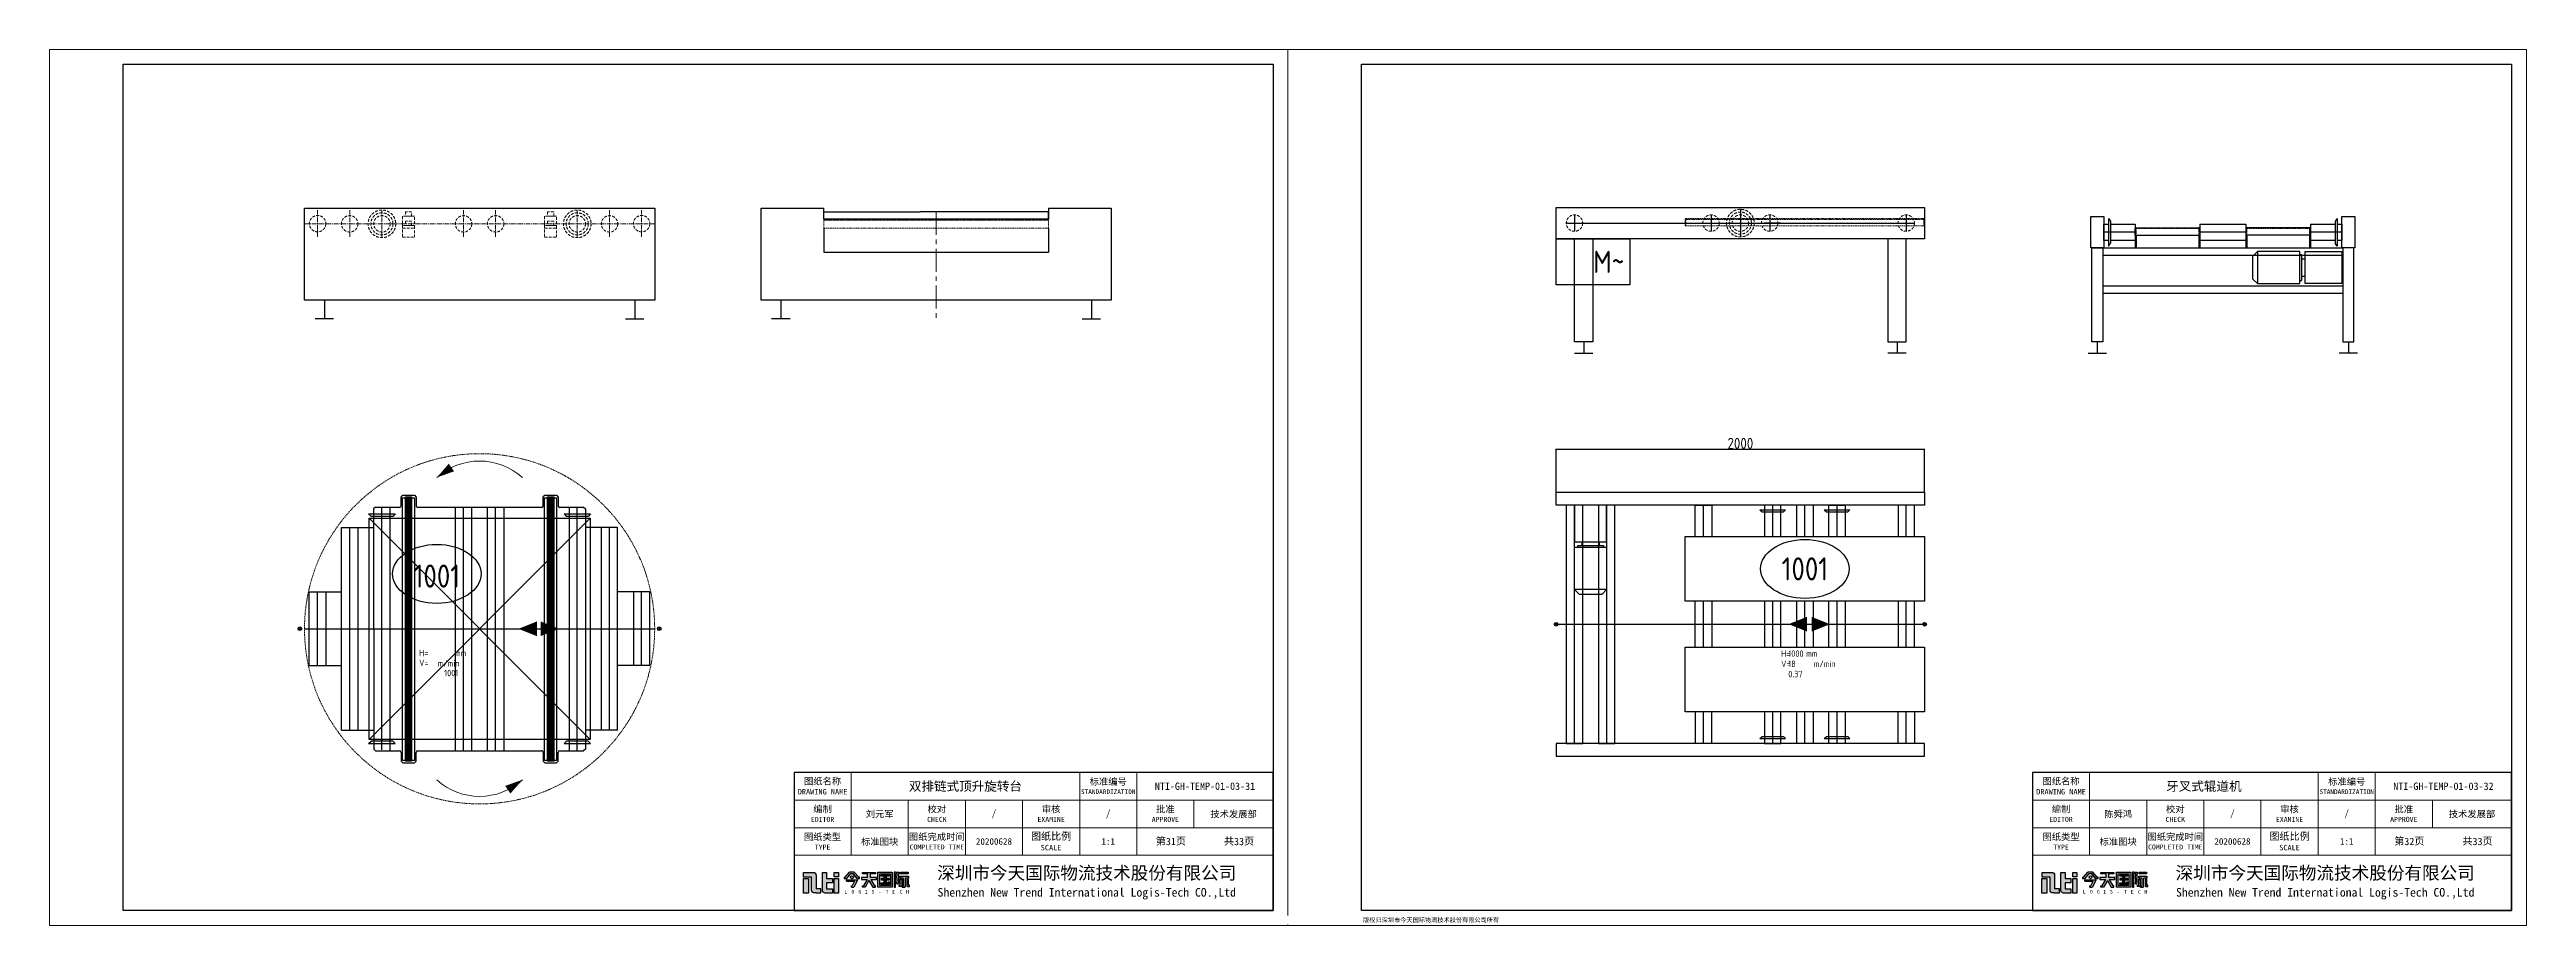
# Model space of a CAD drawing. Header units: millimetres. Extents: x 13310 to 204601, y -25828 to 2684.
# Drawn here: x 191161 to 204601, y -16324 to -11572 of the extents above; entities that cross this region are included whole.
import ezdxf
from ezdxf.enums import TextEntityAlignment as Align

# ---------------------------------------------------------------- set-up
doc = ezdxf.new("R2010")
doc.units = ezdxf.units.MM
for name, pattern in [('CENTER', [2, 1.25, -0.25, 0.25, -0.25]), ('DASHED', [0.75, 0.5, -0.25]), ('DASHED2', [9.525, 6.35, -3.175])]:
    doc.linetypes.add(name, pattern=pattern)
for name, color, linetype, lineweight in [('NTI-中心线层', 1, 'CENTER', 5), ('NTI-标注层', 3, 'Continuous', 9), ('NTI-细实线', 7, 'Continuous', 9), ('NTI-虚线层', 5, 'DASHED2', 9)]:
    doc.layers.add(name, color=color, linetype=linetype, lineweight=lineweight)
for name, color, linetype in [('NTI-功率', 6, 'Continuous'), ('NTI-电气控制', 1, 'Continuous'), ('NTI-粗实线', 7, 'Continuous'), ('NTI-编号层', 6, 'Continuous')]:
    doc.layers.add(name, color=color, linetype=linetype)
doc.layers.add('NTI-输送设备', color=7, linetype='Continuous', plot=False)
doc.styles.add('NTI标准图块应用文字样式', font='gbenor.shx', dxfattribs={"height": 3.5})
doc.styles.get("Standard").update_dxf_attribs({"font": 'gbenor.shx'})
doc.styles.add('标题栏', font='')
doc.styles.get('标题栏').set_extended_font_data('SimSun')
doc.dimstyles.new('ISO-25', dxfattribs={"dimtxt": 2.5, "dimasz": 2.5, "dimexe": 1.25, "dimexo": 0.625, "dimtad": 1, "dimtxsty": 'Standard', "dimcen": 2.5, "dimadec": 0, "dimazin": 0, "dimtfac": 1, "dimtmove": 0, "dimatfit": 3, "dimfxl": 1, "dimarcsym": 0})

# ---------------------------------------------------------------- blocks, each defined once
blk = doc.blocks.new('*U246')
for p, q in [((-842, 0), (-842, -100)), ((842, 0), (842, -100)), ((-792, -100), (-892, -100)), ((792, -100), (892, -100))]:
    blk.add_line(p, q)
blk.add_lwpolyline([(-950, 500), (950, 500), (950, 0), (-950, 0)], close=True)
at = {"layer": 'NTI-中心线层', "color": 1, "ltscale": 20}
for p, q in [((-950, 415), (950, 415)), ((-879, 490), (-879, 341)), ((-705, 490), (-705, 340)), ((-530, 490), (-530, 340)), ((-87, 490), (-87, 340)), ((87, 490), (87, 340)), ((530, 490), (530, 340)), ((705, 490), (705, 340)), ((879, 490), (879, 341))]:
    blk.add_line(p, q, dxfattribs=at)
at = {"layer": 'NTI-编号层', "linetype": 'DASHED', "lineweight": 9, "ltscale": 30}
for points in [[(-418, 342), (-353, 342), (-353, 406), (-418, 406)], [(-402, 406), (-369, 406), (-369, 430), (-402, 430)], [(353, 342), (418, 342), (418, 406), (353, 406)], [(369, 406), (402, 406), (402, 430), (369, 430)]]:
    blk.add_lwpolyline(points, close=True, dxfattribs=at)
at = {"layer": 'NTI-输送设备', "linetype": 'DASHED', "lineweight": 9, "ltscale": 30}
for points in [[(-418, 392), (-353, 392), (-353, 456), (-418, 456)], [(-402, 456), (-369, 456), (-369, 480), (-402, 480)], [(353, 392), (418, 392), (418, 456), (353, 456)], [(369, 456), (402, 456), (402, 480), (369, 480)]]:
    blk.add_lwpolyline(points, close=True, dxfattribs=at)
for centre, radius in [((-879, 416), 44.5), ((-705, 415), 44.5), ((-530, 415), 75), ((-530, 415), 60), ((-530, 415), 44.5), ((-87, 415), 44.5), ((87, 415), 44.5), ((530, 415), 75), ((530, 415), 60), ((530, 415), 44.5), ((705, 415), 44.5), ((879, 416), 44.5)]:
    blk.add_circle(centre, radius, dxfattribs=at)
blk = doc.blocks.new('*D238')
at = {"color": 0, "lineweight": -2, "transparency": 16777216}
for p, q in [((-610, 490), (-610, 359)), ((610, 490), (610, 359)), ((-608, 361), (608, 361))]:
    blk.add_line(p, q, dxfattribs=at)
at = {"color": 0, "transparency": 16777216}
for points in [[(-608, 361), (-608, 360), (-610, 361)], [(608, 361), (608, 360), (610, 361)]]:
    blk.add_solid(points, dxfattribs=at)
at = {"layer": 'Defpoints', "color": 0, "transparency": 16777216}
for p in [(-610, 491), (610, 491), (610, 361)]:
    blk.add_point(p, dxfattribs=at)
at = {"color": 0, "transparency": 16777216, "insert": (0, 363), "char_height": 2.5, "attachment_point": 5}
blk.add_mtext('1220', dxfattribs=at)
blk = doc.blocks.new('图块标准图框标题栏')
h = blk.add_hatch(color=1)
h.dxf.hatch_style = 1
h.paths.add_polyline_path([(-126.08, 8.76), (-127.42, 8.76), (-127.42, 4.73), (-126.08, 4.73)])
h.paths.add_polyline_path([(-124, 9.62, 0.414214), (-124.75, 10.37), (-125.22, 10.37), (-127.41, 10.37), (-127.41, 9.11), (-125.22, 9.11), (-125.22, 5.54, 0.414214), (-124.47, 4.79), (-124, 4.79), (-122.69, 4.79), (-122.69, 5.9), (-124, 5.9)])
h.paths.add_polyline_path([(-121.17, 8.75), (-121.17, 10.37), (-122.3, 10.37), (-122.3, 5.5, 0.414214), (-121.55, 4.75), (-121.17, 4.75), (-119.6, 4.75), (-119.6, 5.89), (-121.17, 5.89), (-121.17, 7.51), (-119.6, 7.51), (-119.6, 8.75)])
h.paths.add_polyline_path([(-117.97, 8.75), (-119.09, 8.75), (-119.09, 4.75), (-117.97, 4.75)])
h.paths.add_polyline_path([(-117.97, 10.37), (-119.09, 10.37), (-119.09, 9.13), (-117.97, 9.13)])
h = blk.add_hatch(color=256)
h.dxf.hatch_style = 1
h.paths.add_polyline_path([(-113.64, 10.45), (-114.96, 10.45), (-116.14, 9.05), (-116.4, 9.05), (-116.4, 8.75), (-115.7, 8.75), (-114.6, 10.05), (-114, 10.05), (-112.9, 8.75), (-112.2, 8.75), (-112.2, 9.05), (-112.45, 9.05)])
h.paths.add_polyline_path([(-113.88, 9.05, 1), (-114.66, 9.05, 1)])
h.paths.add_polyline_path([(-112.8, 8.25), (-112.8, 8.35), (-115.8, 8.35), (-115.8, 7.95), (-113.6, 7.95), (-114.2, 6.75), (-114.4, 6.75), (-114.4, 6.35), (-113.75, 6.35)])
h.paths.add_polyline_path([(-107.63, 8.95), (-109.33, 8.95), (-109.33, 9.95), (-107.93, 9.95), (-107.93, 10.35), (-111.43, 10.35), (-111.43, 9.95), (-110.03, 9.95), (-110.03, 8.95), (-111.73, 8.95), (-111.73, 8.45), (-110.19, 8.45), (-111.19, 6.75), (-111.43, 6.75), (-111.43, 6.35), (-110.73, 6.35), (-109.68, 8.14), (-108.63, 6.35), (-107.93, 6.35), (-107.93, 6.75), (-108.16, 6.75), (-109.16, 8.45), (-107.63, 8.45)])
h.paths.add_polyline_path([(-103.33, 10.45), (-107.23, 10.45), (-107.23, 6.35), (-103.33, 6.35)])
h.paths.add_polyline_path([(-106.73, 9.95), (-103.83, 9.95), (-103.83, 6.85), (-106.73, 6.85)], flags=16)
h.paths.add_polyline_path([(-106.33, 8.75), (-105.53, 8.75), (-105.53, 9.35), (-106.33, 9.35), (-106.33, 9.65), (-104.13, 9.65), (-104.13, 9.35), (-105.03, 9.35), (-105.03, 8.75), (-104.13, 8.75), (-104.13, 8.35), (-105.03, 8.35), (-105.03, 7.55), (-104.43, 7.55), (-104.43, 7.85), (-104.13, 7.85), (-104.13, 7.55), (-104.13, 7.15), (-106.33, 7.15), (-106.33, 7.55), (-105.53, 7.55), (-105.53, 8.35), (-106.33, 8.35)], flags=0)
h.paths.add_polyline_path([(-101.57, 8.95), (-101.67, 9.05), (-101.67, 9.15), (-101.57, 9.25), (-101.57, 9.95), (-101.57, 10.45), (-102.47, 10.45), (-102.87, 10.45), (-102.87, 6.35), (-102.47, 6.35), (-102.47, 9.95), (-101.97, 9.95), (-101.97, 9.45), (-102.07, 9.45), (-102.07, 8.75), (-101.97, 8.65), (-101.97, 7.85), (-102.07, 7.75), (-102.07, 7.25), (-101.97, 7.25), (-101.82, 7.25, 0.414214), (-101.57, 7.5)])
h.paths.add_polyline_path([(-98.97, 9.35), (-101.17, 9.35), (-101.17, 8.85), (-100.37, 8.85), (-100.37, 6.65), (-100.67, 6.65), (-100.67, 6.35), (-100.37, 6.35), (-100.07, 6.35), (-100.02, 6.35, 0.414214), (-99.77, 6.6), (-99.77, 8.85), (-98.97, 8.85)])
h.paths.add_polyline_path([(-99.07, 10.45), (-101.07, 10.45), (-101.07, 9.95), (-99.07, 9.95)])
h.paths.add_polyline_path([(-100.77, 8.55), (-101.17, 8.55), (-101.17, 6.95), (-101.47, 6.95), (-101.47, 6.55), (-101.17, 6.55), (-101.02, 6.55, 0.414214), (-100.77, 6.8)])
h.paths.add_polyline_path([(-98.97, 8.55), (-99.37, 8.55), (-99.37, 6.8, 0.414214), (-99.12, 6.55), (-98.97, 6.55), (-98.67, 6.55), (-98.67, 6.95), (-98.97, 6.95)])
h = blk.add_hatch(color=256)
h.dxf.hatch_style = 1
h.paths.add_polyline_path([(-105.03, 8.75), (-105.03, 9.35), (-104.13, 9.35), (-104.13, 9.65), (-106.33, 9.65), (-106.33, 9.35), (-105.53, 9.35), (-105.53, 8.75), (-106.33, 8.75), (-106.33, 8.35), (-105.53, 8.35), (-105.53, 7.55), (-106.33, 7.55), (-106.33, 7.15), (-104.13, 7.15), (-104.13, 7.55), (-104.13, 7.85), (-104.43, 7.85), (-104.43, 7.55), (-105.03, 7.55), (-105.03, 8.35), (-104.13, 8.35), (-104.13, 8.75)])
for p, q in [((-116.4, 9.05), (-116.4, 8.75)), ((-116.4, 9.05), (-116.14, 9.05)), ((-116.4, 8.75), (-115.7, 8.75)), ((-116.14, 9.05), (-114.96, 10.45)), ((-115.8, 7.95), (-113.6, 7.95)), ((-115.7, 8.75), (-114.6, 10.05)), ((-113.64, 10.45), (-114.96, 10.45)), ((-114.6, 10.05), (-114, 10.05)), ((-114.6, 10.05), (-114, 10.05)), ((-114.4, 6.35), (-114.4, 6.75)), ((-114.4, 6.75), (-114.2, 6.75)), ((-113.6, 7.95), (-114.2, 6.75)), ((-114, 10.05), (-112.9, 8.75)), ((-112.9, 8.75), (-114, 10.05)), ((-112.8, 8.25), (-113.75, 6.35)), ((-112.45, 9.05), (-113.64, 10.45)), ((-112.9, 8.75), (-112.2, 8.75)), ((-112.2, 8.75), (-112.9, 8.75)), ((-112.2, 9.05), (-112.45, 9.05)), ((-112.2, 8.75), (-112.2, 9.05)), ((-111.43, 6.75), (-111.19, 6.75)), ((-111.43, 6.35), (-111.43, 6.75)), ((-110.19, 8.45), (-111.19, 6.75)), ((-109.68, 8.14), (-110.73, 6.35)), ((-109.68, 8.14), (-108.63, 6.35)), ((-109.16, 8.45), (-108.16, 6.75)), ((-107.93, 6.75), (-108.16, 6.75)), ((-107.93, 6.35), (-107.93, 6.75)), ((-102.07, 7.25), (-101.97, 7.25)), ((-101.57, 9.25), (-101.67, 9.15)), ((-101.67, 9.15), (-101.67, 9.05)), ((-101.57, 8.95), (-101.67, 9.05)), ((-110.73, 6.35), (-111.43, 6.35)), ((-108.63, 6.35), (-107.93, 6.35))]:
    blk.add_line(p, q)
at = {"color": 7, "linetype": 'Continuous'}
for p, q in [((-115.8, 7.95), (-115.8, 8.35)), ((-115.8, 8.35), (-112.8, 8.35)), ((-112.8, 8.35), (-112.8, 8.25)), ((-99.77, 6.6), (-99.77, 8.65))]:
    blk.add_line(p, q, dxfattribs=at)
at = {"color": 1}
for points in [[(-127.42, 8.76), (-126.08, 8.76), (-126.08, 4.73), (-127.42, 4.73)], [(-119.09, 10.37), (-117.97, 10.37), (-117.97, 9.13), (-119.09, 9.13)], [(-119.09, 8.75), (-117.97, 8.75), (-117.97, 4.75), (-119.09, 4.75)]]:
    blk.add_lwpolyline(points, close=True, dxfattribs=at)
for points in [[(-125.22, 9.11), (-127.41, 9.11), (-127.41, 10.37), (-125.22, 10.37)], [(-121.17, 8.75), (-119.6, 8.75), (-119.6, 7.51), (-121.17, 7.51)], [(-121.17, 7.51), (-121.17, 5.89)], [(-124, 4.79), (-122.69, 4.79), (-122.69, 5.9), (-124, 5.9)], [(-121.17, 5.89), (-119.6, 5.89), (-119.6, 4.75), (-121.17, 4.75)]]:
    blk.add_lwpolyline(points, dxfattribs=at)
for points in [[(-125.22, 10.37), (-124.75, 10.37, -0.414214), (-124, 9.62), (-124, 5.9)], [(-124, 4.79), (-124.47, 4.79, -0.414214), (-125.22, 5.54), (-125.22, 9.11)], [(-121.17, 4.75), (-121.55, 4.75, -0.414214), (-122.3, 5.5), (-122.3, 10.37), (-121.17, 10.37), (-121.17, 8.75)]]:
    blk.add_lwpolyline(points, format="xyb", dxfattribs=at)
for points in [[(-110.03, 8.95), (-111.73, 8.95), (-111.73, 8.45), (-110.19, 8.45)], [(-110.03, 9.95), (-111.43, 9.95), (-111.43, 10.35), (-107.93, 10.35), (-107.93, 9.95), (-109.33, 9.95)], [(-110.03, 8.95), (-110.03, 9.95)], [(-109.33, 9.95), (-109.33, 8.95)], [(-109.16, 8.45), (-107.63, 8.45), (-107.63, 8.95), (-109.33, 8.95)], [(-105.53, 9.35), (-106.33, 9.35), (-106.33, 9.65), (-104.13, 9.65), (-104.13, 9.35), (-105.03, 9.35)], [(-105.53, 8.75), (-106.33, 8.75), (-106.33, 8.35), (-105.53, 8.35)], [(-104.13, 7.55), (-104.13, 7.15), (-106.33, 7.15), (-106.33, 7.55), (-105.53, 7.55)], [(-105.53, 8.75), (-105.53, 9.35)], [(-105.53, 7.55), (-105.53, 8.35)], [(-105.03, 9.35), (-105.03, 8.75)], [(-105.03, 8.35), (-104.13, 8.35), (-104.13, 8.75), (-105.03, 8.75)], [(-105.03, 8.35), (-105.03, 7.55)], [(-105.03, 7.55), (-104.43, 7.55)], [(-104.43, 7.55), (-104.43, 7.85), (-104.13, 7.85), (-104.13, 7.55)], [(-102.47, 10.45), (-102.87, 10.45), (-102.87, 6.35), (-102.47, 6.35), (-102.47, 9.95)], [(-102.47, 10.45), (-101.57, 10.45), (-101.57, 9.95)], [(-101.97, 9.95), (-102.47, 9.95)], [(-101.57, 9.25), (-101.57, 9.95)], [(-101.17, 6.55), (-101.47, 6.55), (-101.47, 6.95), (-101.17, 6.95)], [(-100.37, 8.85), (-101.17, 8.85), (-101.17, 9.35), (-98.97, 9.35), (-98.97, 8.85), (-99.77, 8.85)], [(-100.37, 8.85), (-100.37, 6.65)], [(-98.97, 6.55), (-98.67, 6.55), (-98.67, 6.95), (-98.97, 6.95)], [(-100.37, 6.35), (-100.67, 6.35), (-100.67, 6.65), (-100.37, 6.65)]]:
    blk.add_lwpolyline(points)
for points in [[(-107.23, 10.45), (-103.33, 10.45), (-103.33, 6.35), (-107.23, 6.35)], [(-106.73, 9.95), (-103.83, 9.95), (-103.83, 6.85), (-106.73, 6.85)], [(-101.07, 10.45), (-99.07, 10.45), (-99.07, 9.95), (-101.07, 9.95)]]:
    blk.add_lwpolyline(points, close=True)
at = {"color": 7, "linetype": 'Continuous'}
for points in [[(-104.13, 9.55), (-104.13, 9.65), (-106.33, 9.65)], [(-102.07, 7.25), (-102.07, 7.75), (-101.97, 7.85), (-101.97, 8.65), (-102.07, 8.75), (-102.07, 9.45), (-101.97, 9.45), (-101.97, 9.95)], [(-114.4, 6.35), (-113.75, 6.35)], [(-100.67, 6.35), (-100.67, 6.55)], [(-100.67, 6.35), (-100.07, 6.35)], [(-100.02, 6.35), (-100.07, 6.35)]]:
    blk.add_lwpolyline(points, dxfattribs=at)
for points in [[(-101.97, 7.25), (-101.82, 7.25, 0.414214), (-101.57, 7.5), (-101.57, 8.95)], [(-101.17, 6.95), (-101.17, 8.55), (-100.77, 8.55), (-100.77, 6.8, -0.414214), (-101.02, 6.55), (-101.17, 6.55)], [(-100.37, 6.35), (-100.02, 6.35, 0.414214), (-99.77, 6.6), (-99.77, 8.85)], [(-98.97, 6.95), (-98.97, 8.55), (-99.37, 8.55), (-99.37, 6.8, 0.414214), (-99.12, 6.55), (-98.97, 6.55)]]:
    blk.add_lwpolyline(points, format="xyb")
blk.add_circle((-114.27, 9.05), 0.388, dxfattribs=at)
at = {"layer": 'NTI-粗实线'}
blk.add_lwpolyline([(-130, 0), (0, 0), (0, 37.5), (-130, 37.5)], close=True, dxfattribs=at)
at = {"layer": 'NTI-细实线'}
for p, q in [((-114.5, 37.5), (-114.5, 15)), ((-52.5, 22.5), (-52.5, 37.5)), ((-37, 22.5), (-37, 37.5)), ((0, 30), (-130, 30)), ((-99, 30), (-99, 15)), ((-83.5, 30), (-83.5, 15)), ((-68, 30), (-68, 15)), ((-21.5, 30), (-21.5, 22.5)), ((0, 22.5), (-130, 22.5)), ((-52.5, 22.5), (-52.5, 15)), ((-37, 22.5), (-37, 15)), ((0, 15), (-130, 15))]:
    blk.add_line(p, q, dxfattribs=at)
at = {"style": '标题栏'}
blk.add_attdef('图纸名称', text='', height=2.5, dxfattribs=at).set_placement((-83.5, 33.75), align=Align.MIDDLE_CENTER)
for tag, height, p in [('标准编号', 2, (-18.5, 33.75)), ('编制人员', 1.8, (-106.75, 26.25)), ('校对人员', 1.8, (-75.75, 26.25)), ('审核人员', 1.8, (-44.75, 26.25)), ('批准', 1.8, (-10.75, 26.25)), ('图纸类型', 1.8, (-106.75, 18.75)), ('图纸完成时间', 1.8, (-75.75, 18.75)), ('图纸比例', 1.8, (-44.75, 18.75)), ('N', 2, (-27.75, 18.75)), ('N', 2, (-9.25, 18.75))]:
    blk.add_attdef(tag, text='', height=height, dxfattribs=at).set_placement(p, align=Align.MIDDLE)
at = {"layer": 'NTI-细实线', "color": 7, "style": '标题栏'}
for s, p in [('L', (-116.36, 4.64)), ('O', (-114.42, 4.64)), ('G', (-112.54, 4.64)), ('I', (-110.82, 4.64)), ('S', (-108.97, 4.64)), ('-', (-107.13, 4.64)), ('T', (-105.13, 4.64)), ('E', (-103.36, 4.64)), ('C', (-101.38, 4.64)), ('H', (-99.62, 4.64))]:
    blk.add_text(s, height=1, dxfattribs=at).set_placement(p)
at = {"layer": 'NTI-细实线', "attachment_point": 5, "style": '标题栏'}
for s, insert, char_height, width in [('图纸名称\\P{\\H0.83333x;DRAWING NAME}', (-122.25, 33.75), 1.8, 15.1979), ('标准编号\\P{\\H0.7x;STANDARDIZATION}', (-44.75, 33.75), 1.8, 15.1979), ('编制\\P{\\H0.75x;EDITOR}', (-122.25, 26.25), 1.8, 14.4665), ('校对\\P{\\H0.75x;CHECK}', (-91.25, 26.25), 1.8, 14.4665), ('审核\\P{\\H0.75x;EXAMINE}', (-60.25, 26.25), 1.8, 14.4665), ('批准\\P{\\H0.75x;APPROVE}', (-29.25, 26.25), 1.8, 14.4665), ('图纸类型\\P{\\H0.75x;TYPE}', (-122.25, 18.75), 1.8, 14.4665), ('图纸完成时间\\P{\\H0.75x;COMPLETED TIME}', (-91.25, 18.75), 1.8, 17.2878), ('图纸比例\\P{\\H0.75x;SCALE}', (-60.25, 18.75), 2, 14.4665), ('第  页', (-27.75, 18.75), 2, 24.25), ('共  页', (-9.25, 18.75), 2, 24.25), ('深圳市今天国际物流技术股份有限公司\\P{\\H0.66667x;Shenzhen New Trend International Logis-Tech CO.,Ltd}', (-50.58, 7.5), 3.5, 116.0664)]:
    blk.add_mtext(s, dxfattribs=dict(at, insert=insert, char_height=char_height, width=width))
blk = doc.blocks.new('NTI-物流方向示意')
at = {"layer": 'NTI-标注层'}
blk.add_lwpolyline([(0, 0, 0, 80, 0), (-100, 0, 50, 50, 0)], format="xyseb", dxfattribs=at)
blk = doc.blocks.new('*U374')
at = {"layer": 'NTI-标注层'}
for points in [[(-232, 821, 0, 50, 0), (-153, 875, 50, 50, 0)], [(233, -819, 0, 50, 0), (153, -873, 50, 50, 0)]]:
    blk.add_lwpolyline(points, format="xyseb", dxfattribs=at)
for centre, start, end in [((0, 564), 47.7626, 132.2374), ((0, -563), 227.7626, 312.2374)]:
    blk.add_arc(centre, 346, start, end, dxfattribs=at)
at = {"layer": 'NTI-编号层', "ltscale": 10}
blk.add_ellipse((-232, 298), major_axis=(240, 0), ratio=0.666667, dxfattribs=at)
at = {"layer": 'NTI-虚线层'}
blk.add_circle((0, 0), 950, dxfattribs=at)
at = {"layer": 'NTI-输送设备'}
for p, q in [((-426, 715), (-417, 725)), ((-426, 668), (-426, 715)), ((-417, 725), (-354, 725)), ((-354, 725), (-345, 715)), ((-345, 715), (-345, 668)), ((345, 715), (354, 725)), ((345, 668), (345, 715)), ((354, 725), (417, 725)), ((417, 725), (426, 715)), ((426, 715), (426, 668)), ((-749, 550), (-574, 550)), ((-602, 623), (-589, 610)), ((-564, 659), (-575, 650)), ((-575, 650), (-574, -653)), ((-564, 659), (-435, 659)), ((-458, 623), (-471, 610)), ((-336, 659), (336, 659)), ((435, 659), (564, 659)), ((458, 623), (471, 610)), ((564, 659), (574, 650)), ((574, 650), (575, -653)), ((749, 550), (575, 550)), ((602, 623), (589, 610)), ((-924, 200), (-749, 200)), ((924, 200), (749, 200)), ((-924, -200), (-749, -200)), ((924, -200), (749, -200)), ((-749, -550), (-574, -550)), ((-602, -623), (-589, -610)), ((-574, -653), (-564, -662)), ((-564, -662), (-435, -662)), ((-458, -623), (-471, -610)), ((-426, -671), (-426, -718)), ((-345, -718), (-345, -671)), ((-336, -662), (336, -662)), ((345, -671), (345, -718)), ((426, -718), (426, -671)), ((435, -662), (564, -662)), ((458, -623), (471, -610)), ((575, -653), (564, -662)), ((749, -550), (575, -550)), ((602, -623), (589, -610)), ((-426, -718), (-417, -727)), ((-417, -727), (-354, -727)), ((-354, -727), (-345, -718)), ((345, -718), (354, -727)), ((354, -727), (417, -727)), ((417, -727), (426, -718))]:
    blk.add_line(p, q, dxfattribs=at)
at = {"layer": 'NTI-输送设备', "color": 1}
for p, q in [((-705, -550), (-705, 550)), ((-530, -656), (-530, 659)), ((-87, -662), (-87, 659)), ((87, -662), (87, 659)), ((530, -662), (530, 659)), ((705, -550), (705, 550)), ((-879, -200), (-879, 200)), ((879, -200), (879, 200)), ((-950, 0), (950, 0))]:
    blk.add_line(p, q, dxfattribs=at)
at = {"layer": 'NTI-输送设备', "color": 3}
for p, q in [((-600, 600), (600, -600)), ((600, 600), (-600, -600))]:
    blk.add_line(p, q, dxfattribs=at)
at = {"layer": 'NTI-输送设备', "color": 5}
for p, q in [((-968, -7), (-982, 7)), ((-968, 7), (-982, -7)), ((968, -7), (982, 7)), ((968, 7), (982, -7))]:
    blk.add_line(p, q, dxfattribs=at)
at = {"layer": 'NTI-输送设备'}
for points in [[(-402, -714), (-418, -714), (-418, 711), (-402, 711)], [(-369, 711), (-353, 711), (-353, -714), (-369, -714)], [(369, -714), (353, -714), (353, 711), (369, 711)], [(402, 711), (418, 711), (418, -714), (402, -714)], [(-749, -550), (-749, 550)], [(-660, 550), (-660, -550)], [(-602, 623), (-458, 623)], [(-471, 610), (-589, 610)], [(-485, -662), (-485, 659)], [(-132, 659), (-132, -662)], [(-43, -662), (-43, 659)], [(43, -662), (43, 659)], [(132, 659), (132, -662)], [(458, 623), (602, 623)], [(589, 610), (471, 610)], [(486, 659), (486, -662)], [(660, 550), (660, -550)], [(749, -550), (749, 550)], [(-924, -200), (-924, 200)], [(-835, 200), (-835, -200)], [(835, 200), (835, -200)], [(924, -200), (924, 200)], [(-602, -623), (-458, -623)], [(-471, -610), (-589, -610)], [(458, -623), (602, -623)], [(589, -610), (471, -610)]]:
    blk.add_lwpolyline(points, dxfattribs=at)
at = {"layer": 'NTI-输送设备', "const_width": 32}
for points in [[(-386, 716), (-385, -719)], [(385, 716), (386, -719)]]:
    blk.add_lwpolyline(points, dxfattribs=at)
at = {"layer": 'NTI-输送设备'}
for points in [[(-369, -719), (-402, -719), (-402, 716), (-369, 716)], [(402, -719), (369, -719), (369, 716), (402, 716)]]:
    blk.add_lwpolyline(points, close=True, dxfattribs=at)
at = {"layer": 'NTI-输送设备', "color": 3}
blk.add_lwpolyline([(-600, 600), (600, 600), (600, -600), (-600, -600)], close=True, dxfattribs=at)
at = {"layer": 'NTI-输送设备', "color": 5}
for centre in [(-975, 0), (975, 0)]:
    blk.add_circle(centre, 10, dxfattribs=at)
at = {"layer": 'NTI-输送设备'}
for centre, start, end in [((-435, 668), 270, 0.0001), ((-336, 668), 180, 269.9998), ((336, 668), 270, 360), ((435, 668), 180, 270), ((-435, -671), 0, 90), ((-336, -671), 90.0003, 180), ((336, -671), 359.9999, 90), ((435, -671), 90, 180)]:
    blk.add_arc(centre, 9.05, start, end, dxfattribs=at)
at = {"layer": 'NTI-输送设备', "xscale": -1}
blk.add_blockref('NTI-物流方向示意', (211, 0), dxfattribs=at)
at = {"layer": 'NTI-输送设备'}
blk.add_blockref('NTI-物流方向示意', (431, 0), dxfattribs=at)
at = {"layer": 'NTI-功率', "style": 'NTI标准图块应用文字样式'}
blk.add_attdef('005电机功率(KW)', text='', height=35, dxfattribs=at).set_placement((-154, -240), align=Align.MIDDLE)
at = {"layer": 'NTI-标注层', "char_height": 35, "attachment_point": 1, "style": 'NTI标准图块应用文字样式'}
for s, insert in [('H=', (-328, -114)), ('mm', (-133, -114)), ('V=', (-328, -167)), ('m/min', (-227, -170))]:
    blk.add_mtext_dynamic_manual_height_columns(s, width=11.87, gutter_width=17.5, heights=[0], dxfattribs=dict(at, insert=insert))
at = {"layer": 'NTI-标注层', "style": 'NTI标准图块应用文字样式'}
for tag, p in [('003输送高度(mm)', (-292, -134)), ('004输送速度(m/min)', (-290, -189))]:
    blk.add_attdef(tag, text='', height=35, dxfattribs=at).set_placement(p, align=Align.MIDDLE_LEFT)
for tag, flags, p in [('旋转速度(m/min)', 1, (-154, -403)), ('011备注', 1, (-154, -356)), ('012设计单位', 3, (-154, -466))]:
    blk.add_attdef(tag, text='', height=35, dxfattribs=dict(at, flags=flags)).set_placement(p, align=Align.MIDDLE)
at = {"layer": 'NTI-标注层', "style": 'NTI标准图块应用文字样式', "flags": 1}
blk.add_attdef('005额定载荷(kg)', (-221, -517), '', height=35, dxfattribs=at)
at = {"layer": 'NTI-电气控制', "style": 'NTI标准图块应用文字样式', "flags": 3}
blk.add_attdef('007控制方式', text='', height=50, dxfattribs=at).set_placement((-203, -299), align=Align.MIDDLE)
at = {"layer": 'NTI-编号层', "style": 'NTI标准图块应用文字样式'}
blk.add_attdef('000设备编号', text='', height=125, dxfattribs=at).set_placement((-232, 286), align=Align.MIDDLE)
blk = doc.blocks.new('电机')
at = {"layer": 'NTI-输送设备', "color": 2}
blk.add_lwpolyline([(87, -200.5), (87, 0), (-87, 0), (-87, -200.5)], close=True, dxfattribs=at)
blk.add_lwpolyline([(-87, -459.1), (-61.8, -484.3), (61.8, -484.3), (87, -459.1), (-87, -459.1), (-87, -228.34), (87, -228.34), (87, -459.1)], dxfattribs=at)
for points in [[(-70.2, -228.34), (-70.2, -222.34, -0.41421356), (-66.6, -218.74), (66.6, -218.74, -0.41421356), (70.2, -222.34), (70.2, -228.34)], [(-48, -200.74), (-48, -215.14, -0.41421356), (-51.6, -218.74)], [(51.6, -218.74, -0.41421356), (48, -215.14), (48, -200.74)]]:
    blk.add_lwpolyline(points, format="xyb", dxfattribs=at)
blk = doc.blocks.new('*D377')
at = {"layer": 'Defpoints', "color": 0, "lineweight": -3, "transparency": 16777216}
for p in [(2000, 950), (0, 716), (2000, 716)]:
    blk.add_point(p, dxfattribs=at)
at = {"layer": 'NTI-标注层', "color": 0, "lineweight": -2, "transparency": 16777216}
for p, q in [((0, 717), (0, 952)), ((3, 950), (1998, 950)), ((2000, 717), (2000, 952))]:
    blk.add_line(p, q, dxfattribs=at)
at = {"layer": 'NTI-标注层', "color": 0, "lineweight": -3, "transparency": 16777216}
for points in [[(3, 951), (3, 950), (0, 950)], [(1998, 951), (1998, 950), (2000, 950)]]:
    blk.add_solid(points, dxfattribs=at)
at = {"layer": 'NTI-标注层', "color": 0, "transparency": 16777216, "insert": (1000, 981), "char_height": 60, "attachment_point": 5}
blk.add_mtext('2000', dxfattribs=at)
blk = doc.blocks.new('*U283')
at = {"layer": 'NTI-虚线层'}
blk.add_line((605, 690), (1895, 690), dxfattribs=at)
blk.add_lwpolyline([(605, 690), (600, 690), (600, 725, -0.414214), (605, 730), (1895, 730, -0.414214), (1900, 725), (1900, 690), (1895, 690), (1895, 722, 0.414214), (1893, 725), (608, 725, 0.414214), (605, 722)], format="xyb", close=True, dxfattribs=at)
at = {"layer": 'NTI-输送设备', "linetype": 'DASHED', "lineweight": 9, "ltscale": 30}
for p, q in [((-44, 705), (-44, 707)), ((1119, 705), (1119, 707))]:
    blk.add_line(p, q, dxfattribs=at)
at = {"layer": 'NTI-输送设备', "color": 1, "ltscale": 20}
for p, q in [((-44, 705), (1845, 705)), ((0, 750), (0, 661)), ((697, 705), (786, 705)), ((741, 750), (741, 661)), ((825, 705), (975, 705)), ((900, 780), (900, 631)), ((1119, 705), (1030, 705)), ((1059, 750), (1059, 661)), ((1800, 750), (1800, 661))]:
    blk.add_line(p, q, dxfattribs=at)
at = {"layer": 'NTI-输送设备'}
for p, q in [((0, 0), (100, 0)), ((50, 60), (50, 0)), ((1800, 0), (1700, 0)), ((1750, 60), (1750, 0))]:
    blk.add_line(p, q, dxfattribs=at)
for points in [[(-100, 790), (1900, 790), (1900, 620), (-100, 620)], [(-100, 620), (300, 620), (300, 370), (-100, 370)], [(0, 620), (100, 620), (100, 60), (0, 60)], [(1800, 620), (1700, 620), (1700, 60), (1800, 60)]]:
    blk.add_lwpolyline(points, close=True, dxfattribs=at)
at = {"layer": 'NTI-输送设备', "linetype": 'DASHED', "lineweight": 9, "ltscale": 30}
for centre, radius in [((0, 705), 44.5), ((741, 705), 44.5), ((900, 705), 75), ((900, 705), 60), ((900, 705), 44.5), ((1059, 705), 44.5), ((1800, 705), 44.5)]:
    blk.add_circle(centre, radius, dxfattribs=at)
at = {"layer": 'NTI-输送设备', "color": 7, "ltscale": 4, "insert": (186, 495), "char_height": 120, "width": 1665, "attachment_point": 5}
blk.add_mtext('M~', dxfattribs=at)
blk = doc.blocks.new('*U284')
for p, q in [((236, 700), (236, 570.5)), ((586, 700), (586, 570.5)), ((836, 700), (836, 570.5)), ((1186, 700), (1186, 570.5))]:
    blk.add_line(p, q)
at = {"layer": 'NTI-虚线层'}
for p, q in [((241, 672.5), (241, 570.5)), ((578.5, 675), (243.5, 675)), ((581, 570.5), (581, 672.5)), ((841, 570.5), (841, 672.5)), ((843.5, 675), (1178.5, 675)), ((1181, 672.5), (1181, 570.5)), ((241, 640), (236, 640)), ((586, 640), (581, 640)), ((836, 640), (841, 640)), ((1181, 640), (1186, 640))]:
    blk.add_line(p, q, dxfattribs=at)
for centre, start, end in [((243.5, 672.5), 90, 180), ((578.5, 672.5), 0, 90), ((843.5, 672.5), 90, 180), ((1178.5, 672.5), 0, 90)]:
    blk.add_arc(centre, 2.5, start, end, dxfattribs=at)
at = {"layer": 'NTI-输送设备'}
for p, q in [((90, 730.5), (90, 580.5)), ((90, 730.5), (101, 715.5)), ((101, 715.5), (101, 595.5)), ((236, 640), (236, 675)), ((241, 680), (581, 680)), ((586, 675), (586, 640)), ((836, 675), (836, 640)), ((1181, 680), (841, 680)), ((1186, 640), (1186, 675)), ((1332, 730.5), (1321, 715.5)), ((1321, 715.5), (1321, 595.5)), ((1332, 730.5), (1332, 580.5)), ((59.5, 570.5), (1362.5, 570.5)), ((90, 580.5), (101, 595.5)), ((241, 640), (581, 640)), ((241, 640), (241, 570.5)), ((581, 640), (581, 570.5)), ((1181, 640), (841, 640)), ((841, 640), (841, 570.5)), ((1181, 640), (1181, 570.5)), ((1332, 580.5), (1321, 595.5)), ((59.5, 530.5), (1362.5, 530.5)), ((59.5, 365), (1362.5, 365)), ((59.5, 325), (1362.5, 325)), ((-20.5, 0), (79.5, 0)), ((29.5, 60), (29.5, 0)), ((1442.5, 0), (1342.5, 0)), ((1392.5, 60), (1392.5, 0))]:
    blk.add_line(p, q, dxfattribs=at)
at = {"layer": 'NTI-输送设备', "color": 1}
for p, q in [((236, 655.5), (64.5, 655.5)), ((836, 655.5), (586, 655.5)), ((1358.5, 655.5), (1186, 655.5))]:
    blk.add_line(p, q, dxfattribs=at)
at = {"layer": 'NTI-输送设备'}
for points in [[(64.5, 740.5), (64.5, 570.5), (-5.5, 570.5), (-5.5, 740.5)], [(1427.5, 740.5), (1427.5, 570.5), (1357.5, 570.5), (1357.5, 740.5)], [(-0.5, 570.5), (59.5, 570.5), (59.5, 60), (-0.5, 60)], [(1422.5, 570.5), (1362.5, 570.5), (1362.5, 60), (1422.5, 60)]]:
    blk.add_lwpolyline(points, close=True, dxfattribs=at)
for points in [[(90, 611), (64.5, 611), (64.5, 700), (90, 700)], [(101, 700), (236, 700)], [(586, 700), (836, 700)], [(1186, 700), (1321, 700)], [(1332, 700), (1357.5, 700), (1357.5, 611), (1332, 611)], [(236, 611), (101, 611)], [(836, 611), (586, 611)], [(1321, 611), (1186, 611)]]:
    blk.add_lwpolyline(points, dxfattribs=at)
for centre, start, end in [((241, 675), 90, 180), ((581, 675), 0, 90), ((841, 675), 90, 180), ((1181, 675), 0, 90)]:
    blk.add_arc(centre, 5, start, end, dxfattribs=at)
at = {"layer": 'NTI-输送设备', "xscale": -1, "rotation": 270}
blk.add_blockref('电机', (1357.5, 463.5), dxfattribs=at)
blk = doc.blocks.new('旋转顶升移栽机（双排链左视）')
for p, q in [((-792.413, 0), (-892.413, 0)), ((-842.413, 100), (-842.413, 0)), ((792.413, 0), (892.413, 0)), ((842.413, 100), (842.413, 0))]:
    blk.add_line(p, q)
for points in [[(610, 600), (950, 600), (950, 100), (-950, 100), (-950, 600), (-610, 600)], [(610, 600), (610, 540), (-610, 540), (-610, 600)]]:
    blk.add_lwpolyline(points)
at = {"layer": 'NTI-中心线层', "color": 1, "ltscale": 100}
blk.add_line((0, 580), (0, 0), dxfattribs=at)
at = {"layer": 'NTI-中心线层', "color": 1}
blk.add_line((610, 535.5), (-610, 535.5), dxfattribs=at)
at = {"layer": 'NTI-虚线层'}
for points in [[(-86, 491), (-610, 491), (-610, 540)], [(-86, 491), (610, 491), (610, 540)]]:
    blk.add_lwpolyline(points, dxfattribs=at)
at = {"layer": 'NTI-输送设备'}
for points in [[(-610, 540), (-610, 580), (-86, 580)], [(610, 540), (610, 580), (-86, 580)]]:
    blk.add_lwpolyline(points, dxfattribs=at)
dim = blk.add_linear_dim(base=(610, 360.682), p1=(-610, 491), p2=(610, 491), dimstyle='ISO-25')
dim.commit()
dim.dimension.update_dxf_attribs({"geometry": '*D238', "text_midpoint": (0, 362.584)})
blk = doc.blocks.new('*U376')
at = {"layer": 'NTI-编号层'}
blk.add_ellipse((1350, 300), major_axis=(240, 0), ratio=0.666666667, dxfattribs=at)
at = {"layer": 'NTI-输送设备'}
for p, q in [((0, 646.5), (0, 716.5)), ((0, 716.5), (2000, 716.5)), ((2000, 716.5), (2000, 646.5)), ((2000, 646.5), (0, 646.5)), ((1105.386, 621), (1245.214, 621)), ((1105.386, 621), (1117.464, 610)), ((1117.464, 610), (1233.947, 610)), ((1233.947, 610), (1245.214, 621)), ((1454.786, 621), (1594.614, 621)), ((1454.786, 621), (1466.864, 610)), ((1466.864, 610), (1583.347, 610)), ((1583.347, 610), (1594.614, 621)), ((2000, -646.5), (0, -646.5)), ((0, -646.5), (0, -716.5)), ((1105.663, -621), (1117.455, -610)), ((1105.663, -621), (1244.937, -621)), ((1117.455, -610), (1233.937, -610)), ((1233.937, -610), (1244.937, -621)), ((1455.063, -621), (1466.855, -610)), ((1455.063, -621), (1594.337, -621)), ((1466.855, -610), (1583.337, -610)), ((1583.337, -610), (1594.337, -621)), ((2000, -716.5), (2000, -646.5)), ((0, -716.5), (2000, -716.5))]:
    blk.add_line(p, q, dxfattribs=at)
at = {"layer": 'NTI-输送设备', "color": 1}
for p, q in [((100, -646.5), (100, 646.5)), ((274.7, -646.5), (274.7, 646.5)), ((800, 475), (800, 646.5)), ((1175.3, 475), (1175.3, 646.5)), ((1350, 475), (1350, 646.5)), ((1524.7, 475), (1524.7, 646.5)), ((1900, 475), (1900, 646.5)), ((0, 0), (2000, 0)), ((800, -125), (800, 125)), ((1175.3, -125), (1175.3, 125)), ((1350, -125), (1350, 125)), ((1524.7, -125), (1524.7, 125)), ((1900, -125), (1900, 125)), ((800, -646.5), (800, -475)), ((1175.3, -646.5), (1175.3, -475)), ((1350, -646.5), (1350, -475)), ((1524.7, -646.5), (1524.7, -475)), ((1900, -646.5), (1900, -475))]:
    blk.add_line(p, q, dxfattribs=at)
at = {"layer": 'NTI-输送设备', "color": 5}
for p, q in [((-7.071, 7.071), (7.071, -7.071)), ((-7.071, -7.071), (7.071, 7.071)), ((1992.929, 7.071), (2007.071, -7.071)), ((1992.929, -7.071), (2007.071, 7.071))]:
    blk.add_line(p, q, dxfattribs=at)
at = {"layer": 'NTI-输送设备'}
for points in [[(55.5, 646.5), (55.5, -646.5), (144.5, -646.5), (144.5, 646.5)], [(230.2, 646.5), (230.2, -646.5), (319.2, -646.5), (319.2, 646.5)], [(700, 475), (2000, 475), (2000, 125), (700, 125)], [(700, -125), (2000, -125), (2000, -475), (700, -475)]]:
    blk.add_lwpolyline(points, close=True, dxfattribs=at)
for points in [[(755.5, 475), (755.5, 646.5), (844.5, 646.5), (844.5, 475)], [(1219.8, 475), (1219.8, 646.5), (1130.8, 646.5), (1130.8, 475)], [(1305.5, 475), (1305.5, 646.5)], [(1394.5, 646.5), (1394.5, 475)], [(1480.2, 475), (1480.2, 646.5), (1569.2, 646.5), (1569.2, 475)], [(1944.5, 475), (1944.5, 646.5), (1855.5, 646.5), (1855.5, 475)], [(755.5, -125), (755.5, 125)], [(844.5, 125), (844.5, -125)], [(1130.8, 125), (1130.8, -125)], [(1219.8, -125), (1219.8, 125)], [(1305.5, -125), (1305.5, 125)], [(1394.5, 125), (1394.5, -125)], [(1480.2, -125), (1480.2, 125)], [(1569.2, 125), (1569.2, -125)], [(1855.5, 125), (1855.5, -125)], [(1944.5, -125), (1944.5, 125)], [(755.5, -475), (755.5, -646.5)], [(844.5, -646.5), (844.5, -475)], [(1130.8, -475), (1130.8, -646.5), (1219.8, -646.5), (1219.8, -475)], [(1305.5, -646.5), (1305.5, -475)], [(1394.5, -475), (1394.5, -646.5)], [(1569.2, -475), (1569.2, -646.5), (1480.2, -646.5), (1480.2, -475)], [(1855.5, -646.5), (1855.5, -475)], [(1944.5, -475), (1944.5, -646.5)]]:
    blk.add_lwpolyline(points, dxfattribs=at)
at = {"layer": 'NTI-输送设备', "color": 5}
for centre in [(0, 0), (2000, 0)]:
    blk.add_circle(centre, 10, dxfattribs=at)
at = {"xscale": -1}
blk.add_blockref('NTI-物流方向示意', (1261.588, 0), dxfattribs=at)
blk.add_blockref('NTI-物流方向示意', (1486.588, 0))
at = {"layer": 'NTI-输送设备'}
blk.add_blockref('电机', (187.5, 646.5), dxfattribs=at)
at = {"layer": 'NTI-功率', "style": 'NTI标准图块应用文字样式'}
blk.add_attdef('005电机功率(KW)', text='', height=35, dxfattribs=at).set_placement((1260.122, -270.559), align=Align.MIDDLE_LEFT)
at = {"layer": 'NTI-标注层', "char_height": 35, "attachment_point": 7, "style": 'NTI标准图块应用文字样式'}
for s, insert in [('V=', (1221.139, -232.642)), ('H=', (1221.139, -177.225)), ('mm', (1357.17, -177.225)), ('m/min', (1398.673, -232.642))]:
    blk.add_mtext_dynamic_manual_height_columns(s, width=11.86881, gutter_width=17.5, heights=[0], dxfattribs=dict(at, insert=insert))
at = {"layer": 'NTI-标注层', "style": 'NTI标准图块应用文字样式'}
for tag, p in [('003输送高度(mm)', (1260.122, -159.725)), ('004输送速度(m/min)', (1260.122, -215.142))]:
    blk.add_attdef(tag, text='', height=35, dxfattribs=at).set_placement(p, align=Align.MIDDLE_LEFT)
for tag, flags, p in [('005额定载荷(kg)', 1, (1260.122, -325.975)), ('011备注', 1, (1260.122, -381.392)), ('012设计单位', 3, (1260.122, -436.809))]:
    blk.add_attdef(tag, text='', height=35, dxfattribs=dict(at, flags=flags)).set_placement(p, align=Align.MIDDLE_LEFT)
at = {"layer": 'NTI-电气控制', "style": 'NTI标准图块应用文字样式', "flags": 3}
blk.add_attdef('007控制方式', (2648.347, -659.168), '', height=35, dxfattribs=at)
at = {"layer": 'NTI-编号层', "style": 'NTI标准图块应用文字样式'}
blk.add_attdef('000设备编号', text='', height=125, dxfattribs=at).set_placement((1350, 300), align=Align.MIDDLE)
at = {"layer": 'NTI-标注层'}
dim = blk.add_linear_dim(base=(2000, 950.312), p1=(0, 716.5), p2=(2000, 716.5), dimstyle='ISO-25', override={"dimtxt": 60, "dimfxl": 2.5}, dxfattribs=at)
dim.commit()
dim.dimension.update_dxf_attribs({"geometry": '*D377', "text_midpoint": (1000, 980.937)})

msp = doc.modelspace()

# ---------------------------------------------------------------- linework, layer by layer
at = {"layer": 'NTI-粗实线'}
for points in [[(191561, -16244), (191561, -11652), (197801, -11652), (197801, -16244)], [(198281, -16244), (198281, -11652), (204521, -11652), (204521, -16244)]]:
    msp.add_lwpolyline(points, close=True, dxfattribs=at)
at = {"layer": 'NTI-细实线'}
for points in [[(191161, -16324), (191161, -11572), (197881, -11572), (197881, -16324)], [(197881, -16324), (197881, -11572), (204601, -11572), (204601, -16324)]]:
    msp.add_lwpolyline(points, close=True, dxfattribs=at)

# ---------------------------------------------------------------- block references
for name, p in [('*U283', (199436, -13219)), ('*U284', (202243, -13219))]:
    msp.add_blockref(name, p)
msp.add_blockref('*U376', (199336, -14690)).add_auto_attribs({'000设备编号': '1001', '003输送高度(mm)': '1000', '004输送速度(m/min)': '18', '005电机功率(KW)': '0.37'})
ref = msp.add_blockref('图块标准图框标题栏', (197801, -16244), dxfattribs=dict(xscale=20, yscale=20, zscale=20))
ref.add_attrib('图纸名称', '双排链式顶升旋转台', dxfattribs={"height": 50, "style": '标题栏'}).set_placement((196131, -15569), align=Align.MIDDLE_CENTER)
ref.add_attrib('标准编号', 'NTI-GH-TEMP-01-03-31', dxfattribs={"height": 40, "style": '标题栏'}).set_placement((197431, -15569), align=Align.MIDDLE)
ref.add_attrib('图纸类型', '标准图块', dxfattribs={"height": 36, "style": '标题栏'}).set_placement((195666, -15869), align=Align.MIDDLE)
ref.add_attrib('图纸比例', '1:1', dxfattribs={"height": 36, "style": '标题栏'}).set_placement((196906, -15869), align=Align.MIDDLE)
ref.add_attrib('图纸完成时间', '20200628', dxfattribs={"height": 36, "style": '标题栏'}).set_placement((196286, -15869), align=Align.MIDDLE)
ref.add_attrib('编制人员', '刘元军', dxfattribs={"height": 36, "style": '标题栏'}).set_placement((195666, -15719), align=Align.MIDDLE)
ref.add_attrib('校对人员', '/', dxfattribs={"height": 36, "style": '标题栏'}).set_placement((196286, -15719), align=Align.MIDDLE)
ref.add_attrib('审核人员', '/', dxfattribs={"height": 36, "style": '标题栏'}).set_placement((196906, -15719), align=Align.MIDDLE)
ref.add_attrib('批准', '技术发展部', dxfattribs={"height": 36, "style": '标题栏'}).set_placement((197586, -15719), align=Align.MIDDLE)
ref.add_attrib('N', '33', dxfattribs={"height": 40, "style": '标题栏'}).set_placement((197616, -15869), align=Align.MIDDLE)
ref.add_attrib('N', '31', dxfattribs={"height": 40, "style": '标题栏'}).set_placement((197246, -15869), align=Align.MIDDLE)
ref = msp.add_blockref('图块标准图框标题栏', (204521, -16244), dxfattribs=dict(xscale=20, yscale=20, zscale=20))
ref.add_attrib('图纸名称', '牙叉式辊道机', dxfattribs={"height": 50, "style": '标题栏'}).set_placement((202851, -15569), align=Align.MIDDLE_CENTER)
ref.add_attrib('标准编号', 'NTI-GH-TEMP-01-03-32', dxfattribs={"height": 40, "style": '标题栏'}).set_placement((204151, -15569), align=Align.MIDDLE)
ref.add_attrib('图纸类型', '标准图块', dxfattribs={"height": 36, "style": '标题栏'}).set_placement((202386, -15869), align=Align.MIDDLE)
ref.add_attrib('图纸比例', '1:1', dxfattribs={"height": 36, "style": '标题栏'}).set_placement((203626, -15869), align=Align.MIDDLE)
ref.add_attrib('图纸完成时间', '20200628', dxfattribs={"height": 36, "style": '标题栏'}).set_placement((203006, -15869), align=Align.MIDDLE)
ref.add_attrib('编制人员', '陈舜鸿', dxfattribs={"height": 36, "style": '标题栏'}).set_placement((202386, -15719), align=Align.MIDDLE)
ref.add_attrib('校对人员', '/', dxfattribs={"height": 36, "style": '标题栏'}).set_placement((203006, -15719), align=Align.MIDDLE)
ref.add_attrib('审核人员', '/', dxfattribs={"height": 36, "style": '标题栏'}).set_placement((203626, -15719), align=Align.MIDDLE)
ref.add_attrib('批准', '技术发展部', dxfattribs={"height": 36, "style": '标题栏'}).set_placement((204306, -15719), align=Align.MIDDLE)
ref.add_attrib('N', '33', dxfattribs={"height": 40, "style": '标题栏'}).set_placement((204336, -15869), align=Align.MIDDLE)
ref.add_attrib('N', '32', dxfattribs={"height": 40, "style": '标题栏'}).set_placement((203966, -15869), align=Align.MIDDLE)
at = {"layer": 'NTI-编号层'}
for name, p in [('*U246', (193495, -12933)), ('旋转顶升移栽机（双排链左视）', (195972, -13033))]:
    msp.add_blockref(name, p, dxfattribs=at)
msp.add_blockref('*U374', (193495, -14715), dxfattribs=at).add_auto_attribs({'000设备编号': '1001', '005电机功率(KW)': '1001'})

# ---------------------------------------------------------------- next in the draw order: texts
at = {"layer": 'NTI-细实线', "insert": (198658, -16296), "char_height": 24, "width": 2614.8, "attachment_point": 5, "style": '标题栏', "bg_fill": 2}
msp.add_mtext('版权归深圳市今天国际物流技术股份有限公司所有', dxfattribs=at)

doc.saveas('drawing.dxf')
